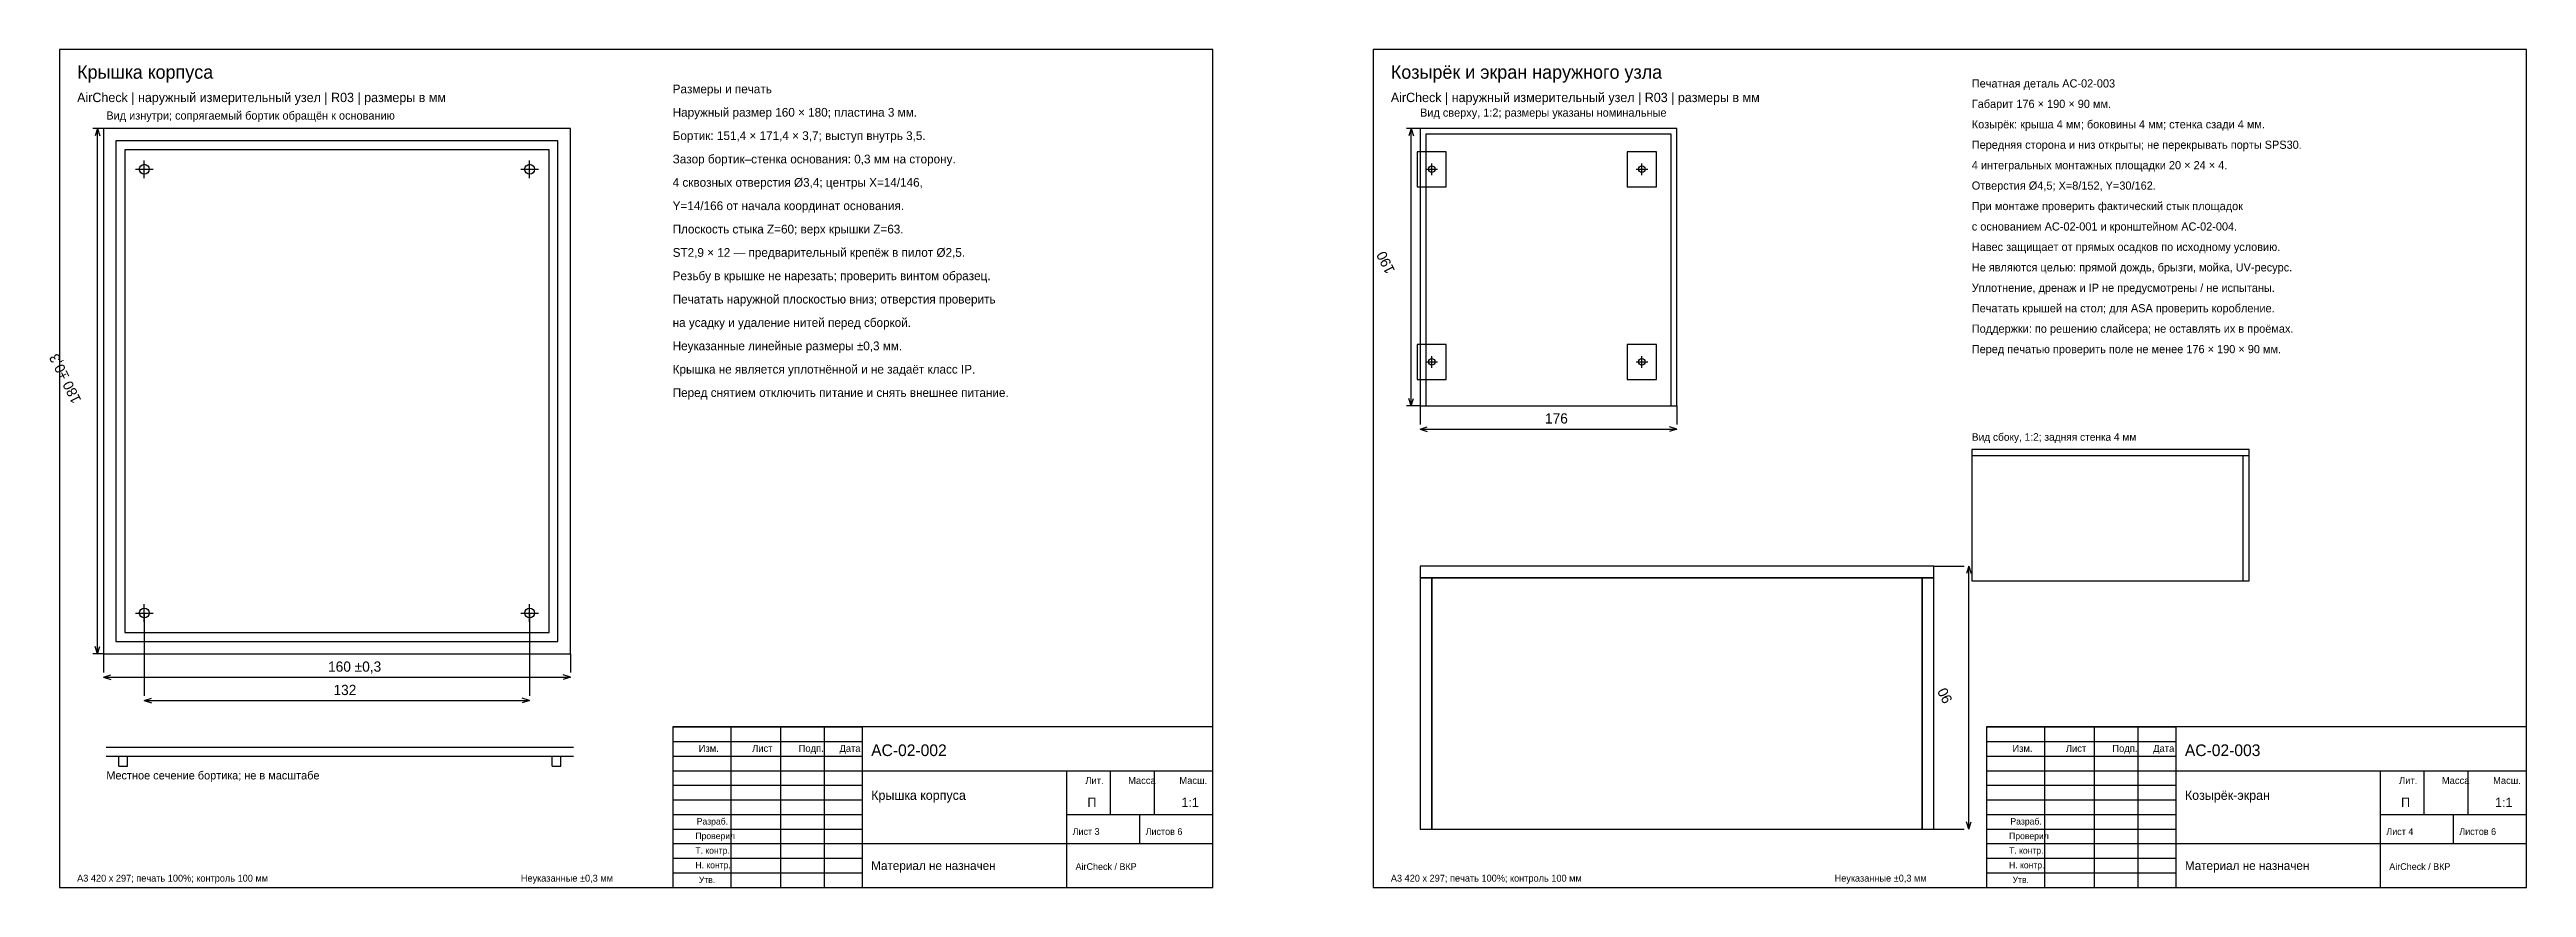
# Model space of a CAD drawing. Header units: millimetres. Extents: x 20 to 2665, y 5 to 292.
# Drawn here: x 917 to 1765, y 5 to 292 of the extents above; entities that cross this region are included whole.
import ezdxf

# ---------------------------------------------------------------- set-up
doc = ezdxf.new("R2010")
doc.units = ezdxf.units.MM
for name, color, linetype in [('D-CENTER', 7, 'Continuous'), ('D-DETAIL', 7, 'Continuous'), ('D-DIM', 7, 'Continuous'), ('D-OUTLINE', 7, 'Continuous'), ('D-TEXT', 7, 'Continuous')]:
    doc.layers.add(name, color=color, linetype=linetype)

msp = doc.modelspace()

# ---------------------------------------------------------------- texts
at = {"layer": 'D-TEXT'}
for s, height, p in [('Крышка корпуса', 4.6, (926, 282)), ('Размеры и печать', 3, (1130, 277)), ('Козырёк и экран наружного узла', 4.6, (1376, 282)), ('Печатная деталь AC-02-003', 2.8, (1575, 279)), ('AirCheck | наружный измерительный узел | R03 | размеры в мм', 3.2, (926, 274)), ('Наружный размер 160 × 180; пластина 3 мм.', 3, (1130, 269)), ('AirCheck | наружный измерительный узел | R03 | размеры в мм', 3.2, (1376, 274)), ('Вид сверху, 1:2; размеры указаны номинальные', 2.8, (1386, 269)), ('Габарит 176 × 190 × 90 мм.', 2.8, (1575, 272)), ('Вид изнутри; сопрягаемый бортик обращён к основанию', 2.8, (936, 268)), ('Бортик: 151,4 × 171,4 × 3,7; выступ внутрь 3,5.', 3, (1130, 261)), ('Козырёк: крыша 4 мм; боковины 4 мм; стенка сзади 4 мм.', 2.8, (1575, 265)), ('Зазор бортик–стенка основания: 0,3 мм на сторону.', 3, (1130, 253)), ('Передняя сторона и низ открыты; не перекрывать порты SPS30.', 2.8, (1575, 258)), ('4 сквозных отверстия Ø3,4; центры X=14/146,', 3, (1130, 245)), ('4 интегральных монтажных площадки 20 × 24 × 4.', 2.8, (1575, 251)), ('Отверстия Ø4,5; X=8/152, Y=30/162.', 2.8, (1575, 244)), ('Y=14/166 от начала координат основания.', 3, (1130, 237)), ('При монтаже проверить фактический стык площадок', 2.8, (1575, 237)), ('Плоскость стыка Z=60; верх крышки Z=63.', 3, (1130, 229)), ('с основанием AC-02-001 и кронштейном AC-02-004.', 2.8, (1575, 230)), ('ST2,9 × 12 — предварительный крепёж в пилот Ø2,5.', 3, (1130, 221)), ('Навес защищает от прямых осадков по исходному условию.', 2.8, (1575, 223)), ('Резьбу в крышке не нарезать; проверить винтом образец.', 3, (1130, 213)), ('Не являются целью: прямой дождь, брызги, мойка, UV-ресурс.', 2.8, (1575, 216)), ('Печатать наружной плоскостью вниз; отверстия проверить', 3, (1130, 205)), ('Уплотнение, дренаж и IP не предусмотрены / не испытаны.', 2.8, (1575, 209)), ('Печатать крышей на стол; для ASA проверить коробление.', 2.8, (1575, 202)), ('на усадку и удаление нитей перед сборкой.', 3, (1130, 197)), ('Поддержки: по решению слайсера; не оставлять их в проёмах.', 2.8, (1575, 195)), ('Неуказанные линейные размеры ±0,3 мм.', 3, (1130, 189)), ('Перед печатью проверить поле не менее 176 × 190 × 90 мм.', 2.8, (1575, 188)), ('Крышка не является уплотнённой и не задаёт класс IP.', 3, (1130, 181)), ('Перед снятием отключить питание и снять внешнее питание.', 3, (1130, 173)), ('176', 3.5, (1428.827, 163.9)), ('Вид сбоку, 1:2; задняя стенка 4 мм', 2.6, (1575, 158)), ('160 ±0,3', 3.5, (1011.975, 78.9)), ('132', 3.5, (1013.827, 70.9)), ('Изм.', 2.4, (1138.92, 51.45)), ('Лист', 2.4, (1157.23, 51.45)), ('Подп.', 2.4, (1173.145, 51.45)), ('Дата', 2.4, (1187.145, 51.45)), ('AC-02-002', 4, (1198, 50)), ('Изм.', 2.4, (1588.92, 51.45)), ('Лист', 2.4, (1607.23, 51.45)), ('Подп.', 2.4, (1623.145, 51.45)), ('Дата', 2.4, (1637.145, 51.45)), ('AC-02-003', 4, (1648, 50)), ('Местное сечение бортика; не в масштабе', 2.8, (936, 42)), ('Лит.', 2.4, (1271.357, 40.45)), ('Масса', 2.4, (1286.018, 40.45)), ('Масш.', 2.4, (1303.561, 40.45)), ('Лит.', 2.4, (1721.357, 40.45)), ('Масса', 2.4, (1736.018, 40.45)), ('Масш.', 2.4, (1753.561, 40.45)), ('Крышка корпуса', 3.2, (1198, 35)), ('П', 3.2, (1272.048, 32.55)), ('1:1', 3.2, (1304.266, 32.55)), ('Козырёк-экран', 3.2, (1648, 35)), ('П', 3.2, (1722.048, 32.55)), ('1:1', 3.2, (1754.266, 32.55)), ('Разраб.', 2.2, (1138.234, 26.55)), ('Разраб.', 2.2, (1588.234, 26.55)), ('Т. контр.', 2.2, (1137.788, 16.55)), ('Проверил', 2.2, (1137.788, 21.55)), ('Лист 3', 2.3, (1267, 23)), ('Листов 6', 2.3, (1292, 23)), ('Т. контр.', 2.2, (1587.788, 16.55)), ('Проверил', 2.2, (1587.788, 21.55)), ('Лист 4', 2.3, (1717, 23)), ('Листов 6', 2.3, (1742, 23)), ('А3 420 x 297; печать 100%; контроль 100 мм', 2.35, (926, 7)), ('Неуказанные ±0,3 мм', 2.35, (1078, 7)), ('Н. контр.', 2.2, (1137.788, 11.55)), ('Утв.', 2.2, (1138.952, 6.55)), ('Материал не назначен', 3, (1198, 11)), ('AirCheck / ВКР', 2.3, (1268, 11)), ('А3 420 x 297; печать 100%; контроль 100 мм', 2.35, (1376, 7)), ('Неуказанные ±0,3 мм', 2.35, (1528, 7)), ('Н. контр.', 2.2, (1587.788, 11.55)), ('Утв.', 2.2, (1588.952, 6.55)), ('Материал не назначен', 3, (1648, 11)), ('AirCheck / ВКР', 2.3, (1718, 11))]:
    msp.add_text(s, height=height, dxfattribs=at).set_placement(p)
for s, p in [('190', (1377.5, 216.327)), ('180 ±0,3', (927.5, 171.913)), ('90', (1568.5, 69.136))]:
    msp.add_text(s, height=3.5, rotation=5156.620156, dxfattribs=at).set_placement(p)

# ---------------------------------------------------------------- linework, layer by layer
at = {"layer": 'D-CENTER'}
for p, q in [((946, 251), (952, 251)), ((949, 248), (949, 254)), ((1078, 251), (1084, 251)), ((1081, 248), (1081, 254)), ((1388, 251), (1392, 251)), ((1390, 249), (1390, 253)), ((1460, 251), (1464, 251)), ((1462, 249), (1462, 253)), ((1390, 183), (1390, 187)), ((1462, 183), (1462, 187)), ((1388, 185), (1392, 185)), ((1460, 185), (1464, 185)), ((949, 96), (949, 102)), ((1081, 96), (1081, 102)), ((946, 99), (952, 99)), ((1078, 99), (1084, 99))]:
    msp.add_line(p, q, dxfattribs=at)
at = {"layer": 'D-DETAIL'}
for p, q in [((1090.7, 260.7), (939.3, 260.7)), ((939.3, 260.7), (939.3, 89.3)), ((1087.7, 257.7), (942.3, 257.7)), ((942.3, 257.7), (942.3, 92.3)), ((1087.7, 92.3), (1087.7, 257.7)), ((1090.7, 89.3), (1090.7, 260.7)), ((1395, 257), (1385, 257)), ((1385, 257), (1385, 245)), ((1472, 263), (1388, 263)), ((1388, 263), (1388, 170)), ((1395, 245), (1395, 257)), ((1467, 257), (1457, 257)), ((1457, 257), (1457, 245)), ((1467, 245), (1467, 257)), ((1472, 170), (1472, 263)), ((1385, 245), (1395, 245)), ((1457, 245), (1467, 245)), ((1395, 191), (1385, 191)), ((1385, 191), (1385, 179)), ((1395, 179), (1395, 191)), ((1467, 191), (1457, 191)), ((1457, 191), (1457, 179)), ((1467, 179), (1467, 191)), ((1385, 179), (1395, 179)), ((1457, 179), (1467, 179)), ((1388, 170), (1472, 170)), ((1575, 153), (1670, 153)), ((1668, 110), (1668, 153)), ((1558, 111), (1390, 111)), ((1390, 111), (1390, 25)), ((1558, 25), (1558, 111)), ((939.3, 89.3), (1090.7, 89.3)), ((942.3, 92.3), (1087.7, 92.3)), ((1130, 60), (1195, 60)), ((1150, 5), (1150, 60)), ((1167, 5), (1167, 60)), ((1182, 5), (1182, 60)), ((1580, 60), (1645, 60)), ((1600, 5), (1600, 60)), ((1617, 5), (1617, 60)), ((1632, 5), (1632, 60)), ((1130, 55), (1195, 55)), ((1580, 55), (1645, 55)), ((1130, 50), (1195, 50)), ((1130, 45), (1195, 45)), ((1580, 50), (1645, 50)), ((1580, 45), (1645, 45)), ((1130, 40), (1195, 40)), ((1130, 35), (1195, 35)), ((1580, 40), (1645, 40)), ((1580, 35), (1645, 35)), ((1130, 30), (1195, 30)), ((1580, 30), (1645, 30)), ((1130, 25), (1195, 25)), ((1130, 20), (1195, 20)), ((1390, 25), (1558, 25)), ((1580, 25), (1645, 25)), ((1580, 20), (1645, 20)), ((1130, 15), (1195, 15)), ((1130, 10), (1195, 10)), ((1580, 15), (1645, 15)), ((1580, 10), (1645, 10))]:
    msp.add_line(p, q, dxfattribs=at)
at = {"layer": 'D-DIM'}
for p, q in [((935, 265), (931.4, 265)), ((933, 265), (932.2, 262.5)), ((933, 85), (933, 265)), ((933, 265), (933.8, 262.5)), ((1386, 265), (1381.4, 265)), ((1383, 265), (1382.2, 262.5)), ((1383, 170), (1383, 265)), ((1383, 265), (1383.8, 262.5)), ((1386, 170), (1381.4, 170)), ((1383, 170), (1382.2, 172.5)), ((1383, 170), (1383.8, 172.5)), ((1386, 170), (1386, 163.6)), ((1474, 170), (1474, 163.6)), ((1386, 162), (1388.5, 162.8)), ((1386, 162), (1474, 162)), ((1386, 162), (1388.5, 161.2)), ((1474, 162), (1471.5, 162.8)), ((1474, 162), (1471.5, 161.2)), ((1562, 115), (1572.4, 115)), ((1574, 115), (1573.2, 112.5)), ((1574, 25), (1574, 115)), ((1574, 115), (1574.8, 112.5)), ((949, 99), (949, 70.6)), ((1081, 99), (1081, 70.6)), ((935, 85), (931.4, 85)), ((933, 85), (932.2, 87.5)), ((933, 85), (933.8, 87.5)), ((935, 85), (935, 78.6)), ((1095, 85), (1095, 78.6)), ((935, 77), (937.5, 77.8)), ((935, 77), (1095, 77)), ((935, 77), (937.5, 76.2)), ((1095, 77), (1092.5, 77.8)), ((1095, 77), (1092.5, 76.2)), ((949, 69), (951.5, 69.8)), ((949, 69), (1081, 69)), ((949, 69), (951.5, 68.2)), ((1081, 69), (1078.5, 69.8)), ((1081, 69), (1078.5, 68.2)), ((1574, 25), (1573.2, 27.5)), ((1574, 25), (1574.8, 27.5)), ((1562, 25), (1572.4, 25))]:
    msp.add_line(p, q, dxfattribs=at)
at = {"layer": 'D-OUTLINE'}
for p, q in [((1315, 292), (920, 292)), ((920, 292), (920, 5)), ((1315, 5), (1315, 292)), ((1765, 292), (1370, 292)), ((1370, 292), (1370, 5)), ((1765, 5), (1765, 292)), ((1095, 265), (935, 265)), ((935, 265), (935, 85)), ((1095, 85), (1095, 265)), ((1474, 265), (1386, 265)), ((1386, 265), (1386, 170)), ((1474, 170), (1474, 265)), ((1386, 170), (1474, 170)), ((1670, 155), (1575, 155)), ((1575, 155), (1575, 110)), ((1670, 110), (1670, 155)), ((1562, 115), (1386, 115)), ((1386, 115), (1386, 25)), ((1562, 115), (1386, 115)), ((1386, 115), (1386, 111)), ((1386, 111), (1562, 111)), ((1390, 111), (1386, 111)), ((1386, 111), (1386, 25)), ((1390, 25), (1390, 111)), ((1562, 111), (1558, 111)), ((1558, 111), (1558, 25)), ((1562, 25), (1562, 115)), ((1562, 111), (1562, 115)), ((1562, 25), (1562, 111)), ((1575, 110), (1670, 110)), ((935, 85), (1095, 85)), ((1315, 60), (1130, 60)), ((1130, 60), (1130, 5)), ((1195, 5), (1195, 60)), ((1315, 5), (1315, 60)), ((1765, 60), (1580, 60)), ((1580, 60), (1580, 5)), ((1645, 5), (1645, 60)), ((1765, 5), (1765, 60)), ((936, 53), (1096, 53)), ((936, 50), (1096, 50)), ((940.3, 46.5), (940.3, 50)), ((940.3, 46.5), (943.3, 46.5)), ((943.3, 46.5), (943.3, 50)), ((1088.7, 46.5), (1088.7, 50)), ((1088.7, 46.5), (1091.7, 46.5)), ((1091.7, 46.5), (1091.7, 50)), ((1195, 45), (1315, 45)), ((1265, 5), (1265, 45)), ((1280, 30), (1280, 45)), ((1295, 30), (1295, 45)), ((1645, 45), (1765, 45)), ((1715, 5), (1715, 45)), ((1730, 30), (1730, 45)), ((1745, 30), (1745, 45)), ((1265, 30), (1315, 30)), ((1290, 20), (1290, 30)), ((1715, 30), (1765, 30)), ((1740, 20), (1740, 30)), ((1195, 20), (1315, 20)), ((1386, 25), (1562, 25)), ((1386, 25), (1390, 25)), ((1558, 25), (1562, 25)), ((1645, 20), (1765, 20)), ((920, 5), (1315, 5)), ((1130, 5), (1315, 5)), ((1370, 5), (1765, 5)), ((1580, 5), (1765, 5))]:
    msp.add_line(p, q, dxfattribs=at)
for centre, radius in [((949, 251), 1.7), ((1081, 251), 1.7), ((1390, 251), 1.125), ((1462, 251), 1.125), ((1390, 185), 1.125), ((1462, 185), 1.125), ((949, 99), 1.7), ((1081, 99), 1.7)]:
    msp.add_circle(centre, radius, dxfattribs=at)

msp.set_redraw_order([(e.dxf.handle, doc.entitydb.next_handle()) for e in msp.query("TEXT MTEXT ATTDEF DIMENSION ARC_DIMENSION")])  # texts and dimensions are drawn at this point

doc.saveas('drawing.dxf')
